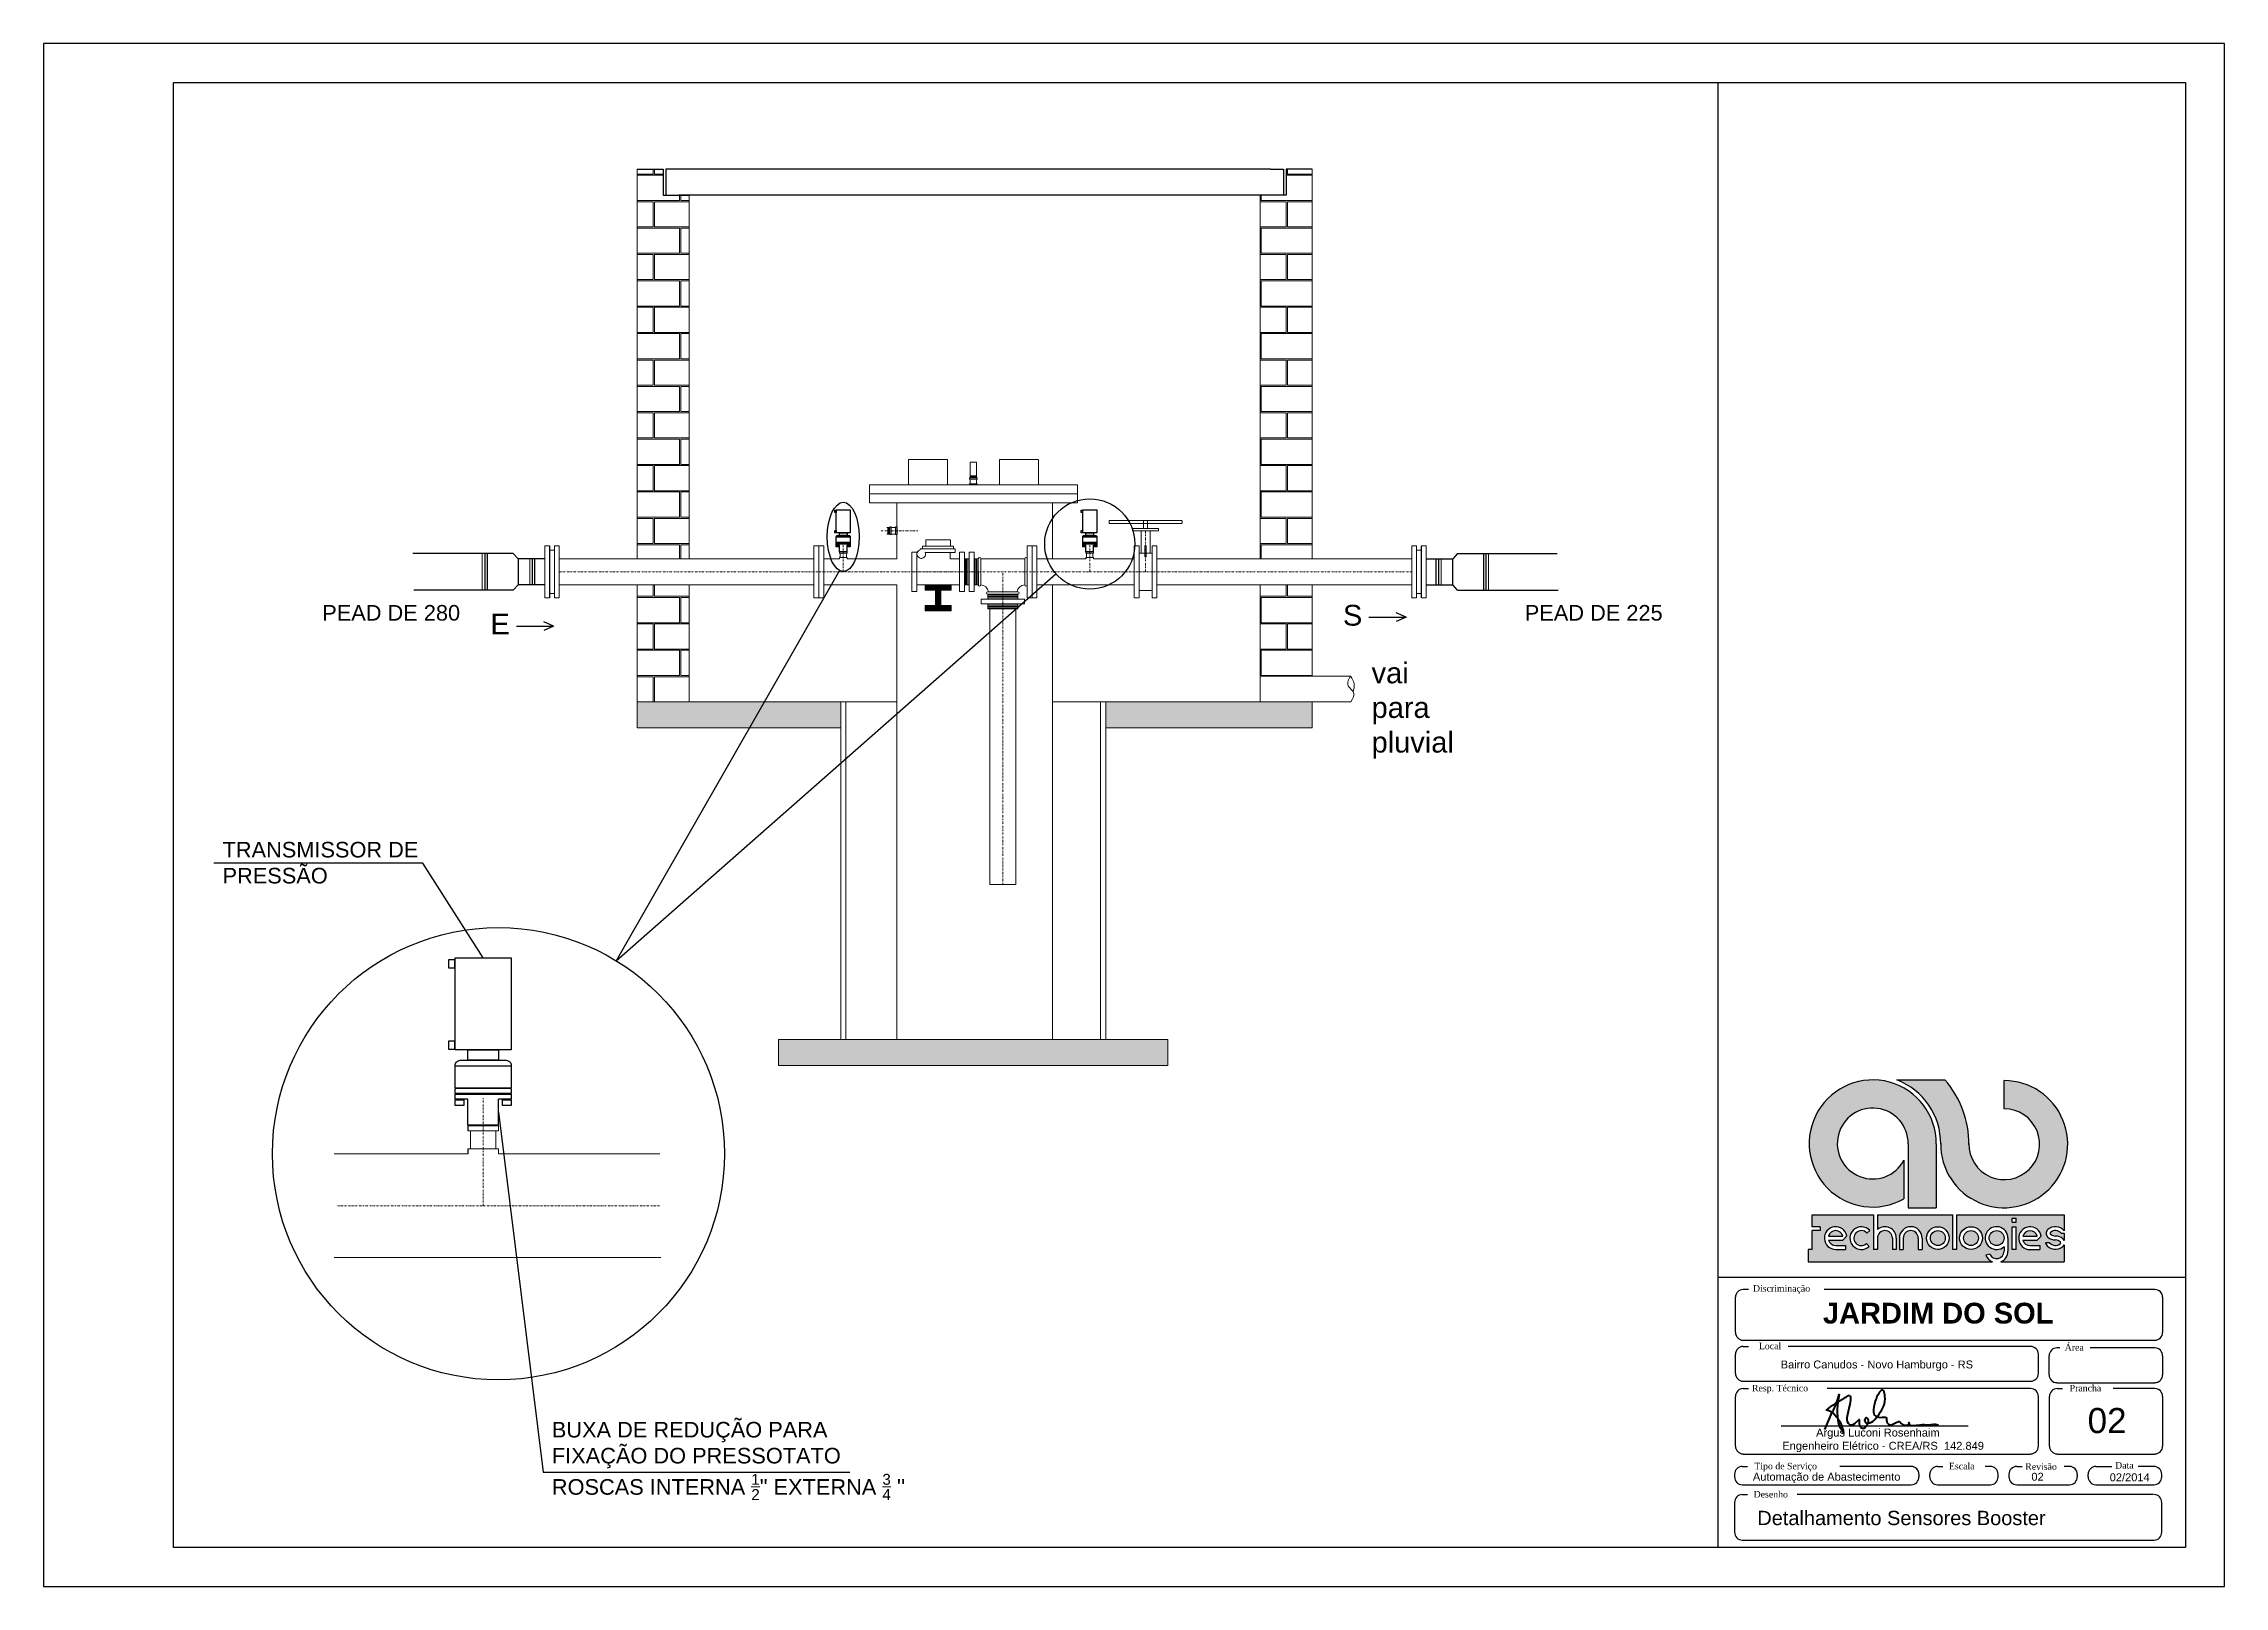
# Model space of a CAD drawing. Header units: millimetres. Extents: x 100 to 940, y 100 to 694.
import ezdxf

# ---------------------------------------------------------------- set-up
doc = ezdxf.new("R2010")
doc.units = ezdxf.units.MM
doc.linetypes.add('DASHDOT', pattern=[25.4, 12.7, -6.35, 0, -6.35])
doc.layers.add('BAR-EIXOS', color=8, linetype='DASHDOT', lineweight=13)
doc.layers.add('BAR-PECAS', color=4, linetype='Continuous', lineweight=13)
doc.layers.add('PRANCHA', color=7, linetype='Continuous')
doc.layers.add('SELO', color=7, linetype='Continuous')
doc.styles.get("Standard").update_dxf_attribs({"font": 'Arial Regular.ttf'})

msp = doc.modelspace()

# ---------------------------------------------------------------- texts
at = {"lineweight": 9, "attachment_point": 1}
for s, insert, char_height, width in [('PEAD DE 280', (207.32, 477.81), 6, 76.0951), ('E', (272.11, 474.49), 8, 33.02), ('S', (600.48, 477.87), 8, 33.02), ('PEAD DE 225', (670.52, 477.81), 6, 76.0951), ('vai para pluvial', (611.52, 455.68), 8, 33.02), ('TRANSMISSOR DE PRESSÃO', (168.92, 386.62), 6, 76.0951), ('\\A1;BUXA DE REDUÇÃO PARA \\PFIXAÇÃO DO PRESSOTATO\\PROSCAS INTERNA {\\H0.7x;\\S1/2;}" EXTERNA {\\H0.7x;\\S3/4;} \'\'', (295.76, 163.32), 6, 223.0782)]:
    msp.add_mtext(s, dxfattribs=dict(at, insert=insert, char_height=char_height, width=width))
at = {"layer": 'PRANCHA', "insert": (760.1, 129.08), "char_height": 5.5, "width": 331.5847, "attachment_point": 1}
msp.add_mtext('Detalhamento Sensores Booster', dxfattribs=at)
at = {"layer": 'SELO', "attachment_point": 1}
for s, insert, char_height, width in [('\\FTIMES.TTF;Discriminação', (758.42, 215.97), 2.5, 101.64), ('\\FTIMES.TTF;Local', (760.69, 193.8), 2.5, 81.312), ('\\FTIMES.TTF;Área', (878.5, 193.24), 2.5, 81.312), ('\\FTIMES.TTF;Resp. Técnico', (758.04, 177.58), 2.5, 101.64), ('\\FTIMES.TTF;Prancha', (880.4, 177.58), 2.5, 101.64), ('02', (887.31, 168.67), 9.667, 225.5527), ('Automação de Abastecimento', (758.38, 143.74), 3.0492, 71.148), ('\\FTIMES.TTF;Tipo de Serviço', (758.94, 147.56), 2.5, 101.64), ('\\FTIMES.TTF;Escala', (833.89, 147.56), 2.5, 40.656), ('{\\Ftimes.ttf|c0;Revisão}', (863.3, 147.37), 2.5, 101.64), ('02', (865.66, 143.74), 3.049, 71.148), ('02/2014', (895.83, 143.51), 3.049, 71.148), ('\\FTIMES.TTF;Data', (897.92, 147.87), 2.5, 40.656), ('{\\Ftimes.ttf|c0;Desenho}', (758.66, 136.72), 2.5, 101.64)]:
    msp.add_mtext(s, dxfattribs=dict(at, insert=insert, char_height=char_height, width=width))
for s, insert, char_height in [('{\\fArial|b1|i0|c0|p34;JARDIM DO SOL}', (785.37, 209.19), 8), ('Bairro Canudos - Novo Hamburgo - RS', (769.1, 186.95), 3.0492), ('           Argus Luconi Rosenhaim\\PEngenheiro Elétrico - CREA/RS  142.849', (769.72, 160.73), 3.0492)]:
    msp.add_mtext(s, dxfattribs=dict(at, insert=insert, char_height=char_height))

# ---------------------------------------------------------------- hatches: boundary and pattern name
at = {"lineweight": 9}
h = msp.add_hatch(dxfattribs=at)
h.set_pattern_fill('AR-B816C', color=20, scale=0.05, style=0)
h.set_pattern_definition([(0, (12242.754, 9208.126), (10.16, 10.16), [19.84375, -0.47625]), (0, (12232.594, 9208.602), (10.16, 10.16), [19.84375, -0.47625]), (90, (12242.754, 9208.126), (-10.16, 10.16), [-10.63625, 9.68375]), (90, (12242.278, 9208.126), (-10.16, 10.16), [-10.63625, 9.68375])])
h.paths.add_polyline_path([(348.63, 635.59), (338.63, 635.59), (338.63, 645.59), (328.63, 645.59), (328.63, 495.59), (348.63, 495.59)])
h.paths.add_polyline_path([(348.63, 485.59), (328.63, 485.59), (328.63, 440.59), (343.63, 440.59), (348.63, 440.59)])
h.paths.add_polyline_path([(588.63, 645.59), (578.63, 645.59), (578.63, 635.59), (568.63, 635.59), (568.63, 495.58), (588.63, 495.58)])
h.paths.add_polyline_path([(588.63, 485.58), (585.83, 485.58), (568.63, 485.58), (568.63, 450.4), (588.63, 450.4)])
h = msp.add_hatch(dxfattribs=at)
h.set_pattern_fill('AR-CONC', color=256, scale=0.05, style=0)
h.set_pattern_definition([(50, (12222.681, 9236.6284), (9.1092334, -0.7969543), [0.9525, -10.4775]), (355, (12222.681, 9236.628), (-1.7621413, 9.552832), [0.762, -8.382]), (100.451, (12223.44, 9236.562), (7.347125, 8.7558344), [0.8095, -8.9045]), (46.1842, (12222.681, 9239.168), (13.553952, -2.102116), [1.42875, -15.71625]), (96.6356, (12223.81, 9238.993), (11.870212, 12.371278), [1.21425, -13.35675]), (351.184, (12222.681, 9239.168), (11.87023, 12.371256), [1.143, -12.573]), (21, (12223.951, 9238.5334), (7.580744, -5.113276), [0.9525, -10.4775]), (326, (12223.951, 9238.533), (3.0901014, 9.2093983), [0.762, -8.382]), (71.4514, (12224.5825, 9238.107), (10.6708245, 4.096143), [0.8095, -8.9045]), (37.5, (12222.6807, 9236.6284), (0.15443016, 4.22775194), [0, -8.2804, 0, -8.509, 0, -8.41375]), (7.5, (12222.6807, 9236.6284), (3.3409831, 5.0090287), [0, -4.8514, 0, -8.0899, 0, -3.20675]), (327.5, (12219.8486, 9236.6284), (6.77952976, -0.2864372), [0, -3.175, 0, -9.906, 0, -13.1445]), (317.5, (12218.5786, 9236.6284), (7.406459, 1.2713246), [0, -4.1275, 0, -6.5786, 0, -9.3345])])
h.paths.add_polyline_path([(407.04, 440.59), (343.63, 440.59), (328.63, 440.59), (328.63, 430.59), (407.04, 430.59)])
h.paths.add_polyline_path([(588.63, 440.59), (509.1, 440.59), (509.1, 430.59), (588.63, 430.59)])
h.paths.add_polyline_path([(533.07, 310.59), (383.07, 310.59), (383.07, 300.59), (533.07, 300.59)])
at = {"layer": 'BAR-PECAS', "lineweight": 9, "ltscale": 0.05}
msp.add_hatch(color=256, dxfattribs=at).paths.add_polyline_path([(445.54, 483.59), (449.54, 483.59), (449.54, 485.59), (439.54, 485.59), (439.54, 483.59), (443.54, 483.59), (443.54, 477.59), (439.54, 477.59), (439.54, 475.59), (449.54, 475.59), (449.54, 477.59), (445.54, 477.59)])
at = {"layer": 'SELO'}
h = msp.add_hatch(color=256, dxfattribs=at)
h.dxf.hatch_style = 1
h.paths.add_polyline_path([(832.33, 294.98), (813.8, 294.98, -0.314958), (830.72, 270.21, 2.411144), (855.21, 294.7), (855.21, 283.86, -2.45129), (841.58, 270.52, 0.182443)])
h.paths.add_polyline_path([(835.35, 243.04), (806.37, 243.04), (806.37, 237.41, -0.642986), (813.63, 234.09), (813.63, 229.71), (812.12, 229.71), (812.12, 234.09, 1), (806.37, 234.09), (806.37, 229.71), (804.86, 229.71), (804.86, 243.04), (781.24, 243.04), (781.24, 238.48), (784.26, 238.48), (784.26, 236.97), (781.23, 236.97), (781.23, 229.71), (779.69, 229.71), (779.69, 224.92), (850.67, 224.92, -0.214084), (848.15, 227.48), (849.6, 227.91, 0.821242), (855.14, 229.01), (855.14, 230.78, -4.60202), (856.65, 234.09), (856.65, 229.01, -0.309238), (853.85, 224.92), (878.25, 224.92), (878.25, 231.45, -0.100697), (877.78, 230.83, -0.45988), (871.2, 231.81), (871.2, 232.32), (872.69, 232.32, 0.427074), (876.81, 232, 0.410877), (876.82, 232.63, 0.186203), (874.92, 233.36, -0.181325), (872.05, 234.44, -0.458616), (872.04, 237.41, -0.41774), (878.25, 236.93), (878.25, 243.04), (836.89, 243.04), (836.89, 229.71), (835.35, 229.71)])
h.paths.add_polyline_path([(834.02, 234.09, -1), (825.25, 234.09, -1)], flags=16)
h.paths.add_polyline_path([(832.51, 234.09, -1), (826.76, 234.09, -1)], flags=0)
h.paths.add_polyline_path([(846.79, 234.09, -1), (838.03, 234.09, -1)], flags=16)
h.paths.add_polyline_path([(845.28, 234.09, -1), (839.54, 234.09, -1)], flags=0)
h.paths.add_polyline_path([(823.59, 234.09), (823.59, 229.71), (822.08, 229.71), (822.08, 234.09, 1), (816.33, 234.09), (816.33, 229.71), (814.82, 229.71), (814.82, 234.09, -1)], flags=16)
h.paths.add_polyline_path([(858.22, 241.69), (859.76, 241.69), (859.76, 240.17), (858.22, 240.17)], flags=16)
h.paths.add_polyline_path([(858.22, 238.48), (859.76, 238.48), (859.76, 229.67), (858.22, 229.67)], flags=16)
h.paths.add_polyline_path([(869.47, 234.88), (867.94, 233.3), (862.39, 233.3, 0.338023), (865.17, 231.18), (868.91, 231.18), (868.91, 229.67), (865.17, 229.67, -2.123663)], flags=16)
h.paths.add_polyline_path([(862.38, 234.78, -0.767778), (867.94, 234.81)], flags=0)
h.paths.add_polyline_path([(803.38, 237.05), (802.27, 236.02, 2.414214), (802.1, 231.96), (803.12, 230.85, -2.414214)], flags=16)
h.paths.add_polyline_path([(794.59, 234.92), (793.05, 233.34), (787.51, 233.34, 0.338023), (790.28, 231.22), (794.03, 231.22), (794.03, 229.71), (790.28, 229.71, -2.123663)], flags=16)
h.paths.add_polyline_path([(793.05, 234.85), (787.5, 234.82, -0.767778)], flags=0)
h.paths.add_polyline_path([(826.76, 234.09, 1), (832.51, 234.09, 1)], flags=0)
h.paths.add_polyline_path([(845.28, 234.09, 1), (839.54, 234.09, 1)], flags=0)
h.paths.add_polyline_path([(849.39, 234.09, 1), (855.14, 234.09, 1)], flags=17)
h.paths.add_polyline_path([(867.94, 234.81, 0.767778), (862.38, 234.78)], flags=0)
h.paths.add_polyline_path([(874.9, 234.87, -0.181325), (877.77, 233.8, -0.101013), (878.25, 233.18), (878.25, 235.92), (877.13, 235.92, 0.427074), (873.01, 236.24, 0.410877), (873, 235.61, 0.186203)], flags=17)
h.paths.add_polyline_path([(793.05, 234.85, 0.767778), (787.5, 234.82)], flags=0)
h = msp.add_hatch(color=256, dxfattribs=at)
h.dxf.hatch_style = 1
h.paths.add_polyline_path([(816.57, 249.21), (816.57, 264.06, -8.182778), (818.19, 270.43), (818.19, 245.77), (829, 245.77), (829, 270.37, 3.718524)])
h = msp.add_hatch(color=256, dxfattribs=at)
h.dxf.hatch_style = 1
h.paths.add_polyline_path([(787.5, 234.82), (793.05, 234.85, 0.767778)])
h.paths.add_polyline_path([(826.76, 234.09, 1), (832.51, 234.09, 1)])
h.paths.add_polyline_path([(839.54, 234.09, 1), (845.28, 234.09, 1)])
h.paths.add_polyline_path([(862.38, 234.78), (867.94, 234.81, 0.767778)])

# ---------------------------------------------------------------- linework, layer by layer
for p, q in [((745, 198.72), (745, 679)), ((280.9, 497.64), (242.17, 497.64)), ((269.9, 497.64), (269.9, 483.54)), ((270.83, 497.64), (270.83, 483.54)), ((280.9, 497.64), (282.73, 495.59)), ((294.87, 500.6), (294.87, 480.59)), ((630.69, 480.58), (630.69, 500.59)), ((644.67, 497.64), (642.83, 495.58)), ((644.67, 497.64), (682.97, 497.64)), ((654.73, 483.53), (654.73, 497.64)), ((655.67, 483.53), (655.67, 497.64)), ((293.01, 495.59), (282.73, 495.59)), ((282.73, 495.59), (282.73, 485.59)), ((288.21, 495.59), (288.21, 485.59)), ((289.14, 495.59), (289.14, 485.59)), ((406.59, 491.09), (320.58, 340.85)), ((320.58, 340.85), (489.93, 489.86)), ((632.56, 495.58), (642.83, 495.58)), ((636.43, 485.58), (636.43, 495.58)), ((637.36, 485.58), (637.36, 495.58)), ((642.83, 485.58), (642.83, 495.58)), ((280.9, 483.54), (242.59, 483.54)), ((280.9, 483.54), (282.73, 485.59)), ((293.01, 485.59), (282.73, 485.59)), ((632.56, 485.58), (642.83, 485.58)), ((644.67, 483.53), (642.83, 485.58)), ((644.67, 483.53), (683.4, 483.53)), ((296.45, 469.72), (292.63, 471.38)), ((610.5, 473.1), (624.83, 473.1)), ((624.83, 473.1), (621, 474.76)), ((624.83, 473.1), (621, 471.44)), ((282.12, 469.72), (296.45, 469.72)), ((296.45, 469.72), (292.63, 468.05)), ((246.01, 378.49), (165.54, 378.49)), ((269.31, 341.94), (246.01, 378.49)), ((275.19, 282.54), (292.39, 144.01)), ((292.39, 144.01), (410.52, 144.01))]:
    msp.add_line(p, q)
at = {"color": 1}
for p, q in [((405.32, 504.04), (410.72, 504.04)), ((500.27, 504.03), (505.67, 504.03)), ((258.51, 300.34), (280.11, 300.34))]:
    msp.add_line(p, q, dxfattribs=at)
at = {"color": 2}
for p, q in [((406.55, 498.34), (406.55, 500.84)), ((409.49, 498.34), (406.55, 498.34)), ((409.49, 498.34), (409.49, 500.84)), ((501.5, 498.33), (501.5, 500.83)), ((504.44, 498.33), (501.5, 498.33)), ((504.44, 498.33), (504.44, 500.83)), ((263.42, 277.54), (263.42, 287.54)), ((275.19, 277.54), (275.19, 287.54)), ((275.19, 277.54), (263.42, 277.54))]:
    msp.add_line(p, q, dxfattribs=at)
for points in [[(100, 100), (940, 100), (940, 693.94), (100, 693.94)], [(150, 679), (925, 679), (925, 115), (150, 115)]]:
    msp.add_lwpolyline(points, close=True)
for points in [[(328.63, 645.59), (338.63, 645.59), (338.63, 635.59), (348.63, 635.59)], [(344.63, 645.59), (339.63, 645.59), (339.63, 635.59), (344.63, 635.59)], [(572.63, 645.59), (572.63, 645.59), (344.63, 645.59)], [(588.63, 645.59), (578.63, 645.59), (578.63, 635.59), (568.63, 635.59)], [(572.63, 645.59), (577.63, 645.59), (577.63, 635.59), (572.63, 635.59)], [(572.63, 635.59), (344.63, 635.59)], [(428.63, 507.85), (428.63, 504.9)]]:
    msp.add_lwpolyline(points)
at = {"color": 252, "true_color": 0x8c8c8c}
for points in [[(404.72, 514.29), (405.27, 514.29), (405.27, 513.46), (404.72, 513.46)], [(499.67, 514.28), (500.22, 514.28), (500.22, 513.45), (499.67, 513.45)], [(404.72, 506.47), (405.27, 506.47), (405.27, 505.64), (404.72, 505.64)], [(499.67, 506.46), (500.22, 506.46), (500.22, 505.63), (499.67, 505.63)], [(406.16, 500.79), (406.16, 500.24), (405.32, 500.24), (405.32, 500.79)], [(410.72, 500.79), (410.72, 500.24), (409.89, 500.24), (409.89, 500.79)], [(501.1, 500.78), (501.1, 500.23), (500.27, 500.23), (500.27, 500.78)], [(505.67, 500.78), (505.67, 500.23), (504.83, 500.23), (504.83, 500.78)], [(256.1, 341.34), (258.31, 341.34), (258.31, 338.01), (256.1, 338.01)], [(256.1, 310.08), (258.31, 310.08), (258.31, 306.74), (256.1, 306.74)], [(261.84, 287.34), (261.84, 285.14), (258.51, 285.14), (258.51, 287.34)], [(280.11, 287.34), (280.11, 285.14), (276.77, 285.14), (276.77, 287.34)]]:
    msp.add_lwpolyline(points, close=True, dxfattribs=at)
at = {"color": 1}
for points in [[(405.32, 505.59), (405.32, 514.44), (410.72, 514.44), (410.72, 505.59)], [(500.27, 505.58), (500.27, 514.43), (505.67, 514.43), (505.67, 505.58)], [(406.55, 505.59), (409.5, 505.59), (409.5, 504.59), (406.55, 504.59)], [(501.49, 505.58), (504.44, 505.58), (504.44, 504.58), (501.49, 504.58)], [(258.51, 306.54), (258.51, 341.94), (280.11, 341.94), (280.11, 306.54)], [(263.41, 306.54), (275.21, 306.54), (275.21, 302.54), (263.41, 302.54)]]:
    msp.add_lwpolyline(points, close=True, dxfattribs=at)
for points in [[(405.82, 504.59), (410.22, 504.59, -0.414214), (410.72, 504.09), (410.72, 501.99, -0.414214), (410.62, 501.89), (405.42, 501.89, -0.414214), (405.32, 501.99), (405.32, 504.09, -0.414214)], [(500.77, 504.58), (505.17, 504.58, -0.414214), (505.67, 504.08), (505.67, 501.98, -0.414214), (505.57, 501.88), (500.37, 501.88, -0.414214), (500.27, 501.98), (500.27, 504.08, -0.414214)], [(405.42, 501.89), (410.62, 501.89, -0.414214), (410.72, 501.79), (410.72, 501.39), (405.32, 501.39), (405.32, 501.79, -0.414214)], [(500.37, 501.88), (505.57, 501.88, -0.414214), (505.67, 501.78), (505.67, 501.38), (500.27, 501.38), (500.27, 501.78, -0.414214)], [(260.51, 302.54), (278.11, 302.54, -0.414214), (280.11, 300.54), (280.11, 292.14, -0.414214), (279.71, 291.74), (258.91, 291.74, -0.414214), (258.51, 292.14), (258.51, 300.54, -0.414214)], [(258.91, 291.74), (279.71, 291.74, -0.414214), (280.11, 291.34), (280.11, 289.74), (258.51, 289.74), (258.51, 291.34, -0.414214)]]:
    msp.add_lwpolyline(points, format="xyb", close=True, dxfattribs=at)
at = {"color": 2}
for points in [[(406.55, 500.84), (405.32, 500.84), (405.32, 501.34), (410.72, 501.34), (410.72, 500.84), (409.49, 500.84)], [(501.5, 500.83), (500.27, 500.83), (500.27, 501.33), (505.67, 501.33), (505.67, 500.83), (504.44, 500.83)], [(263.42, 287.54), (258.51, 287.54), (258.51, 289.54), (280.11, 289.54), (280.11, 287.54), (275.19, 287.54)]]:
    msp.add_lwpolyline(points, dxfattribs=at)
at = {"color": 4}
for points in [[(501.5, 498.28), (501.5, 497.79)], [(501.5, 496.07), (501.5, 495.58)], [(263.42, 277.34), (263.42, 275.38)], [(263.42, 268.51), (263.42, 266.55)]]:
    msp.add_lwpolyline(points, dxfattribs=at)
for centre, radius in [((502.97, 501.33), 17.37), ((275.19, 266.55), 87.06)]:
    msp.add_circle(centre, radius)
msp.add_ellipse((408.02, 504.04), major_axis=(0, -13.32), ratio=0.461802)
at = {"layer": 'BAR-EIXOS', "lineweight": 13, "ltscale": 0.05}
for p, q in [((422.65, 506.37), (436.76, 506.37)), ((524.46, 490.58), (524.46, 506.19)), ((524.46, 490.58), (524.46, 506.19)), ((408.02, 490.59), (408.02, 500.93)), ((502.97, 490.58), (502.97, 500.92)), ((626.96, 490.59), (298.6, 490.59)), ((434.43, 490.59), (461.02, 490.59)), ((469.45, 370.26), (469.45, 490.58)), ((269.31, 246.55), (269.31, 287.89)), ((337.24, 246.55), (212.79, 246.55))]:
    msp.add_line(p, q, dxfattribs=at)
at = {"layer": 'BAR-PECAS', "ltscale": 0.05}
for p, q in [((328.63, 645.59), (328.63, 495.59)), ((588.63, 645.59), (588.63, 495.58)), ((348.63, 635.59), (348.63, 495.59)), ((568.63, 635.59), (568.63, 495.58)), ((433.09, 533.84), (433.09, 524.03)), ((448.15, 533.84), (433.15, 533.84)), ((448.15, 533.84), (448.15, 524.03)), ((456.92, 532.77), (459.37, 532.77)), ((456.92, 532.77), (459.37, 532.77)), ((456.92, 528.84), (456.92, 532.77)), ((456.92, 528.84), (456.92, 532.77)), ((459.37, 527.86), (459.37, 532.77)), ((459.37, 527.86), (459.37, 532.77)), ((468.15, 533.84), (483.15, 533.84)), ((468.15, 533.84), (468.15, 524.03)), ((483.2, 533.84), (483.2, 524.03)), ((418.08, 524.03), (498.21, 524.03)), ((418.08, 524.03), (498.06, 524.03)), ((418.08, 520.59), (418.08, 524.03)), ((418.08, 520.59), (418.08, 524.03)), ((459.62, 526.72), (456.68, 526.72)), ((459.62, 526.72), (456.68, 526.72)), ((456.68, 526.72), (456.68, 526.23)), ((456.68, 526.72), (456.68, 526.23)), ((456.92, 526.23), (456.68, 526.23)), ((456.92, 526.23), (456.68, 526.23)), ((459.62, 524.52), (456.68, 524.52)), ((459.62, 524.52), (456.68, 524.52)), ((456.68, 524.52), (456.68, 524.03)), ((456.68, 524.52), (456.68, 524.03)), ((456.92, 524.03), (456.68, 524.03)), ((456.92, 524.03), (456.68, 524.03)), ((456.92, 527.86), (456.92, 528.84)), ((456.92, 527.86), (456.92, 528.84)), ((456.92, 527.86), (456.92, 526.72)), ((456.92, 527.86), (456.92, 526.72)), ((456.92, 527.53), (459.37, 527.53)), ((456.92, 527.53), (459.37, 527.53)), ((459.37, 527.46), (456.92, 527.46)), ((459.37, 527.46), (456.92, 527.46)), ((459.37, 527.31), (456.92, 527.31)), ((459.37, 527.31), (456.92, 527.31)), ((459.37, 527.17), (456.92, 527.17)), ((459.37, 527.17), (456.92, 527.17)), ((459.37, 527.02), (456.92, 527.02)), ((459.37, 527.02), (456.92, 527.02)), ((459.37, 526.87), (456.92, 526.87)), ((459.37, 526.87), (456.92, 526.87)), ((456.92, 526.23), (459.37, 526.23)), ((456.92, 526.23), (459.37, 526.23)), ((456.92, 524.52), (456.92, 526.23)), ((456.92, 524.52), (456.92, 526.23)), ((456.92, 524.03), (459.37, 524.03)), ((456.92, 524.03), (459.37, 524.03)), ((459.37, 526.72), (459.37, 527.86)), ((459.37, 526.72), (459.37, 527.86)), ((459.37, 524.52), (459.37, 526.23)), ((459.37, 526.23), (459.62, 526.23)), ((459.37, 526.23), (459.62, 526.23)), ((459.37, 524.52), (459.37, 526.23)), ((459.37, 524.03), (459.62, 524.03)), ((459.37, 524.03), (459.62, 524.03)), ((459.62, 526.72), (459.62, 526.23)), ((459.62, 526.72), (459.62, 526.23)), ((459.62, 524.52), (459.62, 524.03)), ((459.62, 524.52), (459.62, 524.03)), ((498.21, 520.59), (498.21, 524.03)), ((418.08, 520.59), (498.21, 520.59)), ((498.06, 520.59), (418.08, 520.59)), ((418.08, 520.59), (498.06, 520.59)), ((418.08, 520.59), (498.06, 520.59)), ((498.06, 520.59), (418.08, 520.59)), ((418.08, 520.59), (498.06, 520.59)), ((418.08, 517.16), (418.08, 520.59)), ((418.08, 517.16), (418.08, 520.59)), ((418.08, 517.16), (428.63, 517.16)), ((418.08, 517.16), (428.63, 517.16)), ((428.63, 517.16), (488.63, 517.16)), ((428.63, 495.59), (428.63, 517.16)), ((428.63, 495.59), (428.63, 517.16)), ((487.51, 517.16), (498.21, 517.16)), ((487.51, 517.16), (498.06, 517.16)), ((488.63, 517.16), (488.63, 495.58)), ((498.21, 517.16), (498.21, 520.59)), ((425.93, 507.6), (424.79, 507.6)), ((425.93, 507.6), (424.79, 507.6)), ((424.79, 505.15), (425.93, 505.15)), ((424.79, 505.15), (425.93, 505.15)), ((425.12, 505.15), (425.12, 507.6)), ((425.12, 505.15), (425.12, 507.6)), ((425.2, 507.6), (425.2, 505.15)), ((425.2, 507.6), (425.2, 505.15)), ((425.34, 507.6), (425.34, 505.15)), ((425.34, 507.6), (425.34, 505.15)), ((425.49, 507.6), (425.49, 505.15)), ((425.49, 507.6), (425.49, 505.15)), ((425.64, 507.6), (425.64, 505.15)), ((425.64, 507.6), (425.64, 505.15)), ((425.78, 507.6), (425.78, 505.15)), ((425.78, 507.6), (425.78, 505.15)), ((425.78, 507.6), (425.78, 505.15)), ((425.78, 507.6), (425.78, 505.15)), ((425.93, 507.85), (425.93, 504.9)), ((425.93, 507.85), (425.93, 504.9)), ((425.93, 507.85), (425.93, 504.9)), ((425.93, 507.85), (425.93, 504.9)), ((425.93, 507.85), (425.93, 504.9)), ((425.93, 507.85), (425.93, 504.9)), ((425.93, 507.85), (426.42, 507.85)), ((425.93, 507.85), (426.42, 507.85)), ((425.93, 507.85), (426.42, 507.85)), ((425.93, 507.85), (426.42, 507.85)), ((425.93, 507.85), (426.42, 507.85)), ((425.93, 507.85), (426.42, 507.85)), ((425.93, 504.9), (426.42, 504.9)), ((425.93, 504.9), (426.42, 504.9)), ((425.93, 504.9), (426.42, 504.9)), ((425.93, 504.9), (426.42, 504.9)), ((425.93, 504.9), (426.42, 504.9)), ((425.93, 504.9), (426.42, 504.9)), ((426.42, 507.6), (426.42, 507.85)), ((426.42, 507.6), (426.42, 507.85)), ((426.42, 507.6), (426.42, 507.85)), ((426.42, 507.6), (426.42, 507.85)), ((426.42, 507.6), (426.42, 507.85)), ((426.42, 507.6), (426.42, 507.85)), ((426.42, 505.15), (426.42, 507.6)), ((426.42, 505.15), (426.42, 507.6)), ((426.42, 505.15), (426.42, 507.6)), ((426.42, 505.15), (426.42, 507.6)), ((426.42, 505.15), (426.42, 507.6)), ((426.42, 505.15), (426.42, 507.6)), ((428.14, 507.6), (426.42, 507.6)), ((428.14, 507.6), (426.42, 507.6)), ((428.14, 507.6), (426.42, 507.6)), ((428.14, 507.6), (426.42, 507.6)), ((428.14, 507.6), (426.42, 507.6)), ((428.14, 507.6), (426.42, 507.6)), ((428.14, 505.15), (426.42, 505.15)), ((428.14, 505.15), (426.42, 505.15)), ((428.14, 505.15), (426.42, 505.15)), ((426.42, 505.15), (426.42, 504.9)), ((426.42, 505.15), (426.42, 504.9)), ((426.42, 505.15), (426.42, 504.9)), ((426.42, 505.15), (426.42, 504.9)), ((426.42, 505.15), (426.42, 504.9)), ((426.42, 505.15), (426.42, 504.9)), ((428.14, 505.15), (426.42, 505.15)), ((428.14, 505.15), (426.42, 505.15)), ((428.14, 505.15), (426.42, 505.15)), ((428.14, 507.85), (428.14, 504.9)), ((428.14, 507.85), (428.14, 504.9)), ((428.14, 507.85), (428.63, 507.85)), ((428.14, 507.85), (428.63, 507.85)), ((428.14, 504.9), (428.63, 504.9)), ((428.14, 504.9), (428.63, 504.9)), ((529.46, 507.26), (519.45, 507.26)), ((529.46, 507.26), (519.45, 507.26)), ((519.45, 507.26), (519.45, 506.39)), ((519.45, 507.26), (519.45, 506.39)), ((519.45, 506.39), (529.46, 506.39)), ((519.45, 506.39), (529.46, 506.39)), ((526.21, 506.39), (522.71, 506.39)), ((526.21, 506.39), (522.71, 506.39)), ((522.71, 506.39), (522.71, 497.74)), ((522.71, 506.39), (522.71, 497.74)), ((525.23, 510.4), (523.68, 510.4)), ((525.23, 510.4), (523.68, 510.4)), ((523.68, 510.4), (523.68, 507.26)), ((523.68, 510.4), (523.68, 507.26)), ((523.68, 507.26), (525.23, 507.26)), ((523.68, 507.26), (525.23, 507.26)), ((525.23, 507.26), (525.23, 510.4)), ((525.23, 507.26), (525.23, 510.4)), ((526.21, 497.74), (526.21, 506.39)), ((526.21, 497.74), (526.21, 506.39)), ((529.46, 506.39), (529.46, 507.26)), ((529.46, 506.39), (529.46, 507.26)), ((268.97, 497.64), (268.97, 483.54)), ((294.87, 500.6), (293.01, 500.6)), ((293.01, 500.6), (293.01, 480.59)), ((296.75, 498.9), (294.89, 498.9)), ((298.6, 500.6), (296.74, 500.6)), ((296.74, 500.6), (296.74, 480.59)), ((296.74, 480.59), (296.74, 500.6)), ((298.6, 480.59), (298.6, 500.6)), ((398.6, 500.59), (396.74, 500.59)), ((398.6, 500.59), (396.74, 500.59)), ((396.74, 500.59), (396.74, 480.58)), ((398.6, 480.58), (398.6, 500.59)), ((398.6, 500.59), (400.47, 500.59)), ((398.6, 500.59), (400.47, 500.59)), ((398.6, 500.58), (398.6, 480.57)), ((398.6, 496.37), (398.6, 484.78)), ((400.47, 480.57), (400.47, 500.58)), ((400.47, 484.78), (400.47, 496.37)), ((409.49, 498.29), (406.55, 498.29)), ((409.49, 498.29), (406.55, 498.29)), ((409.49, 498.29), (406.55, 498.29)), ((409.49, 498.29), (406.55, 498.29)), ((409.49, 498.29), (406.55, 498.29)), ((409.49, 498.29), (406.55, 498.29)), ((406.55, 498.29), (406.55, 497.8)), ((406.55, 498.29), (406.55, 497.8)), ((406.55, 498.29), (406.55, 497.8)), ((406.55, 498.29), (406.55, 497.8)), ((406.55, 498.29), (406.55, 497.8)), ((406.55, 498.29), (406.55, 497.8)), ((406.8, 497.8), (406.55, 497.8)), ((406.8, 497.8), (406.55, 497.8)), ((406.8, 497.8), (406.55, 497.8)), ((406.8, 497.8), (406.55, 497.8)), ((406.8, 497.8), (406.55, 497.8)), ((406.8, 497.8), (406.55, 497.8)), ((409.49, 496.08), (406.55, 496.08)), ((409.49, 496.08), (406.55, 496.08)), ((406.55, 496.08), (406.55, 495.59)), ((406.55, 496.08), (406.55, 495.59)), ((406.8, 497.8), (409.25, 497.8)), ((406.8, 497.8), (409.25, 497.8)), ((406.8, 497.8), (409.25, 497.8)), ((406.8, 497.8), (409.25, 497.8)), ((406.8, 497.8), (409.25, 497.8)), ((406.8, 497.8), (409.25, 497.8)), ((406.8, 496.08), (406.8, 497.8)), ((406.8, 496.08), (406.8, 497.8)), ((406.8, 496.08), (406.8, 497.8)), ((406.8, 496.08), (406.8, 497.8)), ((406.8, 496.08), (406.8, 497.8)), ((406.8, 496.08), (406.8, 497.8)), ((409.25, 496.08), (409.25, 497.8)), ((409.25, 496.08), (409.25, 497.8)), ((409.25, 496.08), (409.25, 497.8)), ((409.25, 497.8), (409.49, 497.8)), ((409.25, 497.8), (409.49, 497.8)), ((409.25, 497.8), (409.49, 497.8)), ((409.25, 497.8), (409.49, 497.8)), ((409.25, 497.8), (409.49, 497.8)), ((409.25, 497.8), (409.49, 497.8)), ((409.25, 496.08), (409.25, 497.8)), ((409.25, 496.08), (409.25, 497.8)), ((409.25, 496.08), (409.25, 497.8)), ((409.49, 498.29), (409.49, 497.8)), ((409.49, 498.29), (409.49, 497.8)), ((409.49, 498.29), (409.49, 497.8)), ((409.49, 498.29), (409.49, 497.8)), ((409.49, 498.29), (409.49, 497.8)), ((409.49, 498.29), (409.49, 497.8)), ((409.49, 496.08), (409.49, 495.59)), ((409.49, 496.08), (409.49, 495.59)), ((436.3, 498.14), (434.43, 498.14)), ((436.3, 498.14), (434.43, 498.14)), ((434.43, 498.14), (434.43, 487.25)), ((434.43, 498.14), (434.43, 483.04)), ((436.3, 483.04), (436.3, 498.14)), ((437.59, 499.5), (437.59, 499)), ((437.59, 499.5), (451.11, 499.5)), ((437.59, 499.5), (451.11, 499.5)), ((437.59, 499.5), (437.59, 499)), ((438.55, 500.5), (438.55, 499.5)), ((444.54, 500.5), (438.55, 500.5)), ((444.54, 500.5), (438.55, 500.5)), ((438.55, 500.5), (438.55, 499.5)), ((444.35, 498.03), (439.61, 498.03)), ((444.35, 498.03), (439.61, 498.03)), ((439.81, 502.95), (439.81, 500.5)), ((444.54, 502.95), (439.81, 502.95)), ((444.54, 502.95), (439.81, 502.95)), ((439.81, 502.95), (439.81, 500.5)), ((444.35, 498.03), (451.11, 498.03)), ((444.35, 498.03), (451.11, 498.03)), ((444.54, 502.95), (449.27, 502.95)), ((444.54, 502.95), (449.27, 502.95)), ((444.54, 500.5), (450.53, 500.5)), ((444.54, 500.5), (450.53, 500.5)), ((449.15, 498.03), (449.15, 495.59)), ((451.11, 498.03), (449.15, 498.03)), ((451.11, 498.03), (449.15, 498.03)), ((449.15, 498.03), (449.15, 495.59)), ((449.27, 502.95), (449.27, 500.5)), ((449.27, 502.95), (449.27, 500.5)), ((450.53, 500.5), (450.53, 499.5)), ((450.53, 500.5), (450.53, 499.5)), ((451.11, 499.5), (451.11, 498.03)), ((451.11, 499.5), (451.11, 498.03)), ((454.65, 498.14), (452.78, 498.14)), ((454.65, 498.14), (452.78, 498.14)), ((452.78, 498.14), (452.78, 483.04)), ((454.65, 483.04), (454.65, 498.14)), ((456.51, 498.14), (458.38, 498.14)), ((456.51, 498.14), (458.38, 498.14)), ((456.51, 483.04), (456.51, 498.14)), ((458.38, 498.14), (458.38, 483.04)), ((478.88, 500.59), (480.74, 500.59)), ((478.88, 500.59), (480.74, 500.59)), ((478.88, 484.79), (478.88, 500.59)), ((478.88, 480.58), (478.88, 500.59)), ((480.74, 500.59), (482.6, 500.59)), ((480.74, 500.59), (482.6, 500.59)), ((480.74, 500.59), (480.74, 484.79)), ((480.74, 484.79), (480.74, 500.59)), ((480.74, 484.79), (480.74, 500.59)), ((480.74, 500.59), (480.74, 480.58)), ((482.6, 500.59), (482.6, 484.79)), ((482.6, 500.59), (482.6, 480.58)), ((504.44, 498.28), (501.5, 498.28)), ((504.44, 498.28), (501.5, 498.28)), ((504.44, 498.28), (501.5, 498.28)), ((504.44, 498.28), (501.5, 498.28)), ((504.44, 498.28), (501.5, 498.28)), ((504.44, 498.28), (501.5, 498.28)), ((504.44, 498.28), (501.5, 498.28)), ((504.44, 498.28), (501.5, 498.28)), ((504.44, 498.28), (501.5, 498.28)), ((504.44, 498.28), (501.5, 498.28)), ((501.74, 496.07), (501.74, 497.79)), ((501.74, 496.07), (501.74, 497.79)), ((501.74, 497.79), (504.19, 497.79)), ((501.74, 497.79), (504.19, 497.79)), ((501.74, 497.79), (504.19, 497.79)), ((501.74, 497.79), (504.19, 497.79)), ((501.74, 496.07), (501.74, 497.79)), ((501.74, 496.07), (501.74, 497.79)), ((504.19, 496.07), (504.19, 497.79)), ((504.19, 496.07), (504.19, 497.79)), ((504.19, 497.79), (504.44, 497.79)), ((504.19, 497.79), (504.44, 497.79)), ((504.19, 497.79), (504.44, 497.79)), ((504.19, 497.79), (504.44, 497.79)), ((504.19, 496.07), (504.19, 497.79)), ((504.19, 496.07), (504.19, 497.79)), ((504.44, 498.28), (504.44, 497.79)), ((504.44, 498.28), (504.44, 497.79)), ((504.44, 498.28), (504.44, 497.79)), ((504.44, 498.28), (504.44, 497.79)), ((504.44, 496.07), (504.44, 495.58)), ((504.44, 496.07), (504.44, 495.58)), ((521.96, 500.59), (520.09, 500.59)), ((521.96, 500.59), (520.09, 500.59)), ((520.09, 500.59), (520.09, 480.58)), ((520.09, 496.38), (520.09, 484.79)), ((521.96, 480.58), (521.96, 500.59)), ((521.96, 497.74), (524.21, 497.74)), ((521.96, 497.74), (524.21, 497.74)), ((521.96, 484.79), (521.96, 496.38)), ((524.71, 500.59), (524.21, 500.59)), ((524.71, 500.59), (524.21, 500.59)), ((524.21, 500.59), (524.21, 496.4)), ((524.21, 500.59), (524.21, 496.4)), ((524.21, 496.4), (524.71, 496.4)), ((524.21, 496.4), (524.71, 496.4)), ((524.71, 496.4), (524.71, 500.59)), ((524.71, 496.4), (524.71, 500.59)), ((524.71, 497.74), (526.96, 497.74)), ((524.71, 497.74), (526.96, 497.74)), ((528.83, 500.59), (526.96, 500.59)), ((528.83, 500.59), (526.96, 500.59)), ((526.96, 500.59), (526.96, 480.58)), ((526.96, 496.38), (526.96, 484.79)), ((528.83, 480.58), (528.83, 500.59)), ((528.83, 484.79), (528.83, 496.38)), ((626.96, 500.59), (626.96, 480.58)), ((628.83, 500.59), (626.96, 500.59)), ((628.81, 498.89), (630.68, 498.89)), ((628.83, 480.58), (628.83, 500.59)), ((628.83, 500.59), (628.83, 480.58)), ((630.69, 480.58), (630.69, 500.59)), ((632.56, 500.59), (630.69, 500.59)), ((632.56, 500.59), (630.69, 500.59)), ((632.56, 480.58), (632.56, 500.59)), ((656.6, 483.53), (656.6, 497.64)), ((287.27, 495.59), (287.27, 485.59)), ((396.74, 495.59), (298.6, 495.59)), ((396.74, 493.55), (396.74, 481.96)), ((398.6, 481.96), (398.6, 493.55)), ((406.55, 495.59), (400.47, 495.59)), ((428.63, 495.59), (409.49, 495.59)), ((436.3, 487.25), (436.3, 493.93)), ((449.15, 495.59), (452.78, 495.59)), ((449.15, 495.59), (452.78, 495.59)), ((452.78, 493.93), (452.78, 487.25)), ((454.65, 495.59), (456.51, 495.59)), ((454.65, 495.59), (456.51, 495.59)), ((454.65, 487.25), (454.65, 493.93)), ((455.04, 495.59), (455.04, 485.59)), ((455.04, 491.38), (455.04, 489.8)), ((455.53, 495.59), (455.53, 485.59)), ((455.53, 491.38), (455.53, 489.8)), ((456.02, 495.59), (456.02, 485.59)), ((456.02, 491.38), (456.02, 489.8)), ((456.51, 487.25), (456.51, 493.93)), ((458.38, 495.59), (460.03, 495.59)), ((458.38, 495.59), (460.03, 495.59)), ((458.38, 493.93), (458.38, 487.25)), ((458.87, 495.59), (458.87, 485.59)), ((458.87, 491.38), (458.87, 489.8)), ((459.36, 495.59), (459.36, 485.59)), ((459.36, 491.38), (459.36, 489.8)), ((459.85, 495.59), (459.85, 485.59)), ((459.85, 491.38), (459.85, 489.8)), ((460.03, 495.58), (460.04, 485.5)), ((460.03, 491.38), (460.04, 489.78)), ((477.89, 495.58), (461.01, 495.58)), ((461.01, 495.58), (461.02, 485.58)), ((461.01, 491.38), (461.02, 489.78)), ((477.89, 495.58), (477.89, 485.58)), ((477.89, 491.38), (477.89, 489.78)), ((478.88, 491.38), (478.88, 489.78)), ((478.88, 491.38), (478.88, 489.78)), ((488.63, 495.58), (482.6, 495.58)), ((488.63, 495.58), (501.5, 495.58)), ((519.99, 495.58), (504.44, 495.58)), ((528.83, 495.58), (591.66, 495.58)), ((528.83, 495.58), (626.96, 495.58)), ((608.23, 495.58), (585.83, 495.58)), ((638.29, 485.58), (638.29, 495.58)), ((293.01, 480.59), (294.87, 480.59)), ((293.01, 480.59), (294.87, 480.59)), ((296.75, 482.28), (294.89, 482.28)), ((296.74, 480.59), (298.6, 480.59)), ((296.74, 480.59), (298.6, 480.59)), ((298.6, 485.59), (393.3, 485.59)), ((306.01, 485.59), (396.74, 485.59)), ((328.63, 485.59), (328.63, 430.59)), ((348.63, 485.59), (348.63, 440.59)), ((396.74, 480.58), (398.6, 480.58)), ((396.74, 480.58), (398.6, 480.58)), ((398.6, 480.57), (400.47, 480.57)), ((398.6, 480.57), (400.47, 480.57)), ((400.47, 485.59), (428.63, 485.59)), ((402.04, 485.59), (428.63, 485.59)), ((428.63, 310.59), (428.63, 485.59)), ((434.43, 483.04), (436.3, 483.04)), ((434.43, 483.04), (436.3, 483.04)), ((436.3, 485.59), (452.78, 485.59)), ((436.3, 485.59), (452.78, 485.59)), ((439.54, 483.59), (439.54, 485.59)), ((439.54, 485.59), (449.54, 485.59)), ((443.54, 483.59), (439.54, 483.59)), ((443.54, 477.59), (443.54, 483.59)), ((445.54, 483.59), (445.54, 477.59)), ((449.54, 483.59), (445.54, 483.59)), ((449.54, 485.59), (449.54, 483.59)), ((452.78, 483.04), (454.65, 483.04)), ((452.78, 483.04), (454.65, 483.04)), ((454.65, 485.59), (456.51, 485.59)), ((454.65, 485.59), (456.51, 485.59)), ((458.38, 483.04), (456.51, 483.04)), ((458.38, 483.04), (456.51, 483.04)), ((458.38, 485.59), (460.04, 485.59)), ((458.38, 485.59), (460.04, 485.59)), ((461.11, 480.09), (477.8, 480.09)), ((461.11, 480.09), (461.11, 478.22)), ((461.11, 480.09), (461.11, 478.22)), ((461.11, 480.09), (477.8, 480.09)), ((463.66, 482.93), (475.26, 482.93)), ((463.66, 482.93), (475.26, 482.93)), ((463.66, 481.95), (475.26, 481.95)), ((463.66, 480.09), (463.66, 481.95)), ((463.66, 480.09), (463.66, 481.95)), ((463.66, 481.95), (475.26, 481.95)), ((463.66, 481.56), (475.24, 481.56)), ((463.66, 481.56), (475.24, 481.56)), ((463.66, 481.07), (475.24, 481.07)), ((463.66, 481.07), (475.24, 481.07)), ((463.66, 480.58), (475.24, 480.58)), ((463.66, 480.58), (475.24, 480.58)), ((475.24, 480.09), (475.24, 481.95)), ((475.24, 480.09), (475.24, 481.95)), ((477.8, 480.09), (477.8, 478.22)), ((477.8, 480.09), (477.8, 478.22)), ((480.74, 480.58), (478.88, 480.58)), ((480.74, 480.58), (478.88, 480.58)), ((482.6, 480.58), (480.74, 480.58)), ((482.6, 480.58), (480.74, 480.58)), ((488.63, 485.58), (482.6, 485.58)), ((488.63, 485.58), (520.09, 485.58)), ((488.63, 485.58), (488.63, 310.59)), ((520.09, 480.58), (521.96, 480.58)), ((520.09, 480.58), (521.96, 480.58)), ((526.96, 483.42), (521.96, 483.42)), ((526.96, 483.42), (521.96, 483.42)), ((526.96, 480.58), (528.83, 480.58)), ((526.96, 480.58), (528.83, 480.58)), ((528.83, 485.58), (626.96, 485.58)), ((568.63, 485.58), (568.63, 440.59)), ((608.23, 485.58), (585.83, 485.58)), ((588.63, 485.58), (588.63, 450.4)), ((626.96, 480.58), (628.83, 480.58)), ((626.96, 480.58), (628.83, 480.58)), ((628.81, 482.27), (630.68, 482.27)), ((630.69, 480.58), (632.56, 480.58)), ((439.54, 477.59), (443.54, 477.59)), ((439.54, 475.59), (439.54, 477.59)), ((449.54, 475.59), (439.54, 475.59)), ((445.54, 477.59), (449.54, 477.59)), ((449.54, 477.59), (449.54, 475.59)), ((477.8, 478.22), (461.11, 478.22)), ((477.8, 478.22), (461.11, 478.22)), ((463.66, 476.36), (463.66, 478.22)), ((463.66, 476.36), (463.66, 478.22)), ((463.66, 477.73), (475.24, 477.73)), ((463.66, 477.73), (475.24, 477.73)), ((463.66, 477.24), (475.24, 477.24)), ((463.66, 477.24), (475.24, 477.24)), ((463.66, 476.75), (475.24, 476.75)), ((463.66, 476.75), (475.24, 476.75)), ((475.24, 476.36), (475.24, 478.22)), ((475.24, 476.36), (475.24, 478.22)), ((568.63, 450.4), (603.43, 450.4)), ((569.64, 450.4), (603.43, 450.4)), ((343.63, 440.59), (328.63, 440.59)), ((428.63, 440.59), (343.63, 440.59)), ((407.04, 310.59), (407.04, 440.59)), ((409, 310.59), (409, 440.59)), ((488.63, 440.59), (588.63, 440.59)), ((488.63, 440.59), (603.58, 440.59)), ((507.14, 310.59), (507.14, 440.59)), ((509.1, 310.59), (509.1, 440.59)), ((509.1, 310.59), (509.1, 440.59)), ((569.64, 440.59), (587.85, 440.59)), ((569.64, 440.59), (587.85, 440.59)), ((588.63, 440.59), (588.63, 430.59)), ((407.04, 430.59), (328.63, 430.59)), ((509.1, 430.59), (588.63, 430.59)), ((383.07, 310.59), (533.07, 310.59)), ((383.07, 300.59), (383.07, 310.59)), ((533.07, 310.59), (533.07, 300.59)), ((533.07, 300.59), (383.07, 300.59)), ((531.67, 300.59), (384.47, 300.59)), ((275.19, 277.34), (263.42, 277.34)), ((275.19, 277.34), (263.42, 277.34)), ((275.19, 277.34), (263.42, 277.34)), ((275.19, 277.34), (263.42, 277.34)), ((275.19, 277.34), (263.42, 277.34)), ((275.19, 277.34), (263.42, 277.34)), ((275.19, 277.34), (263.42, 277.34)), ((275.19, 277.34), (263.42, 277.34)), ((275.19, 277.34), (263.42, 277.34)), ((275.19, 277.34), (263.42, 277.34)), ((275.19, 277.34), (275.19, 275.38)), ((275.19, 277.34), (275.19, 275.38)), ((275.19, 277.34), (275.19, 275.38)), ((275.19, 277.34), (275.19, 275.38)), ((264.4, 275.38), (263.42, 275.38)), ((264.4, 275.38), (263.42, 275.38)), ((264.4, 275.38), (263.42, 275.38)), ((264.4, 275.38), (263.42, 275.38)), ((264.4, 268.51), (264.4, 275.38)), ((264.4, 268.51), (264.4, 275.38)), ((264.4, 275.38), (274.21, 275.38)), ((264.4, 275.38), (274.21, 275.38)), ((264.4, 275.38), (274.21, 275.38)), ((264.4, 275.38), (274.21, 275.38)), ((264.4, 268.51), (264.4, 275.38)), ((264.4, 268.51), (264.4, 275.38)), ((274.21, 268.51), (274.21, 275.38)), ((274.21, 268.51), (274.21, 275.38)), ((274.21, 275.38), (275.19, 275.38)), ((274.21, 275.38), (275.19, 275.38)), ((274.21, 275.38), (275.19, 275.38)), ((274.21, 275.38), (275.19, 275.38)), ((274.21, 268.51), (274.21, 275.38)), ((274.21, 268.51), (274.21, 275.38)), ((211.96, 266.55), (263.42, 266.55)), ((275.19, 268.51), (263.42, 268.51)), ((275.19, 268.51), (263.42, 268.51)), ((275.19, 268.51), (275.19, 266.55)), ((275.19, 268.51), (275.19, 266.55)), ((337.41, 266.55), (275.19, 266.55)), ((211.96, 226.55), (337.8, 226.55))]:
    msp.add_line(p, q, dxfattribs=at)
at = {"layer": 'BAR-PECAS', "color": 4, "ltscale": 0.05}
for p, q in [((501.74, 497.79), (501.5, 497.79)), ((501.74, 497.79), (501.5, 497.79)), ((501.74, 497.79), (501.5, 497.79)), ((501.74, 497.79), (501.5, 497.79)), ((504.44, 496.07), (501.5, 496.07)), ((504.44, 496.07), (501.5, 496.07))]:
    msp.add_line(p, q, dxfattribs=at)
at = {"layer": 'BAR-PECAS', "color": 1, "ltscale": 0.05}
for p, q in [((463.66, 476.36), (475.24, 476.36)), ((464.45, 370.26), (464.45, 476.36)), ((474.45, 370.26), (474.45, 476.36)), ((464.45, 370.26), (474.45, 370.26))]:
    msp.add_line(p, q, dxfattribs=at)
at = {"layer": 'BAR-PECAS', "ltscale": 0.05}
msp.add_lwpolyline([(510.74, 510.4), (538.18, 510.4, -0.414214), (538.49, 510.09), (538.49, 509.47, -0.414214), (538.18, 509.16), (510.74, 509.16, -0.414214), (510.43, 509.47), (510.43, 510.09, -0.414214)], format="xyb", close=True, dxfattribs=at)
msp.add_lwpolyline([(510.74, 510.4), (538.18, 510.4, -0.414214), (538.49, 510.09), (538.49, 509.47, -0.414214), (538.18, 509.16), (510.74, 509.16, -0.414214), (510.43, 509.47), (510.43, 510.09, -0.414214)], format="xyb", close=True, dxfattribs=at)
for centre, radius, start, end in [((438.07, 497.42), 1.66, 107.07922, 21.58813), ((438.07, 497.42), 1.66, 107.07922, 21.58813), ((460.52, 495.58), 0.491, 0.03922, 180.03922), ((460.52, 495.58), 0.491, 0.03922, 180.03922), ((478.38, 495.58), 0.491, 0, 180), ((478.38, 495.58), 0.491, 0, 180), ((460.52, 485.6), 0.491, 179.96078, 359.96078), ((460.52, 485.6), 0.491, 179.96078, 359.96078), ((460.53, 485.58), 0.491, 359.3107, 0.03922), ((460.53, 485.58), 0.491, 359.3107, 0.03922), ((460.73, 482.25), 3.34, 11.79205, 85.08034), ((460.73, 482.25), 3.34, 11.79205, 85.08034), ((463.66, 482.44), 0.491, 90, 270), ((463.66, 482.44), 0.491, 90, 270), ((478.18, 482.25), 3.34, 94.84941, 168.20795), ((478.18, 482.25), 3.34, 94.84941, 168.20795), ((475.24, 482.44), 0.491, 270, 90), ((475.24, 482.44), 0.491, 270, 90), ((478.38, 485.58), 0.491, 180, 0), ((478.38, 485.58), 0.491, 180, 0)]:
    msp.add_arc(centre, radius, start, end, dxfattribs=at)
for points in [[(603.43, 450.4), (602.34, 447.19), (604.68, 443.76), (603.58, 440.59)], [(603.43, 450.4), (602.34, 447.19), (604.68, 443.76), (603.58, 440.59)], [(603.43, 450.4), (604.83, 447.34), (604.37, 444.43)]]:
    msp.add_spline(points, degree=3, dxfattribs=at)
at = {"layer": 'SELO'}
for p, q in [((813.8, 294.98), (832.33, 294.98)), ((855.21, 283.86), (855.21, 294.7)), ((818.19, 270.43), (818.19, 245.77)), ((829, 270.37), (829, 245.77)), ((816.57, 264.06), (816.57, 249.21)), ((818.19, 245.77), (829, 245.77)), ((781.23, 229.71), (781.23, 236.97)), ((784.26, 236.97), (781.23, 236.97)), ((781.24, 238.48), (781.24, 243.04)), ((781.24, 243.04), (804.86, 243.04)), ((784.26, 238.48), (781.24, 238.48)), ((784.26, 238.48), (784.26, 236.97)), ((802.27, 236.02), (803.38, 237.05)), ((804.86, 243.04), (804.86, 229.71)), ((806.37, 243.04), (806.37, 237.41)), ((806.37, 243.04), (835.35, 243.04)), ((835.35, 229.71), (835.35, 243.04)), ((836.89, 243.04), (878.25, 243.04)), ((836.89, 229.71), (836.89, 243.01)), ((858.22, 240.17), (858.22, 241.69)), ((858.22, 241.69), (859.76, 241.69)), ((858.22, 240.17), (859.76, 240.17)), ((858.22, 229.67), (858.22, 238.48)), ((858.22, 238.48), (859.76, 238.48)), ((859.76, 240.17), (859.76, 241.69)), ((859.76, 229.67), (859.76, 238.48)), ((877.13, 235.92), (878.25, 235.92)), ((878.25, 243.04), (878.25, 236.93)), ((878.25, 235.92), (878.25, 233.18)), ((781.23, 229.71), (779.69, 229.71)), ((779.69, 229.71), (779.69, 224.92)), ((787.5, 234.82), (793.05, 234.85)), ((787.51, 233.34), (793.05, 233.34)), ((790.28, 231.22), (794.03, 231.22)), ((790.28, 229.71), (794.03, 229.71)), ((793.05, 233.34), (794.59, 234.92)), ((794.03, 231.22), (794.03, 229.71)), ((802.1, 231.96), (803.12, 230.85)), ((806.37, 229.71), (804.86, 229.71)), ((806.37, 234.09), (806.37, 229.71)), ((812.12, 234.09), (812.12, 229.71)), ((813.63, 229.71), (812.12, 229.71)), ((813.63, 234.09), (813.63, 229.71)), ((814.82, 234.09), (814.82, 229.71)), ((814.82, 229.71), (816.33, 229.71)), ((816.33, 234.09), (816.33, 229.71)), ((822.08, 234.09), (822.08, 229.71)), ((822.08, 229.71), (823.59, 229.71)), ((823.59, 234.09), (823.59, 229.71)), ((830.17, 229.74), (829.63, 229.71)), ((836.89, 229.71), (835.35, 229.71)), ((849.6, 227.91), (848.15, 227.48)), ((855.14, 230.78), (855.14, 229.01)), ((856.65, 234.09), (856.65, 229.01)), ((859.76, 229.67), (858.22, 229.67)), ((862.38, 234.78), (867.94, 234.81)), ((862.39, 233.3), (867.94, 233.3)), ((865.17, 231.18), (868.91, 231.18)), ((865.17, 229.67), (868.91, 229.67)), ((867.94, 233.3), (869.47, 234.88)), ((868.91, 231.18), (868.91, 229.67)), ((872.69, 232.32), (871.2, 232.32)), ((871.2, 231.81), (871.2, 232.32)), ((878.25, 231.45), (878.25, 224.92)), ((745, 219), (925, 219)), ((779.69, 224.92), (850.67, 224.92)), ((853.85, 224.92), (878.25, 224.92)), ((751.61, 211.28), (751.61, 197.78)), ((756.69, 214.33), (754.66, 214.33)), ((913.21, 214.33), (785.84, 214.33)), ((916.26, 197.78), (916.26, 211.28)), ((754.66, 194.73), (913.21, 194.73)), ((751.61, 189.35), (751.61, 181.99)), ((754.66, 192.4), (756.69, 192.4)), ((865.35, 192.4), (771.93, 192.4)), ((868.39, 181.99), (868.39, 189.35)), ((872.46, 181.43), (872.46, 188.79)), ((876.56, 191.84), (875.51, 191.84)), ((913.21, 191.84), (888.36, 191.84)), ((916.26, 181.43), (916.26, 188.79)), ((754.66, 178.94), (865.35, 178.94)), ((875.51, 178.39), (913.21, 178.39)), ((751.61, 173.14), (751.61, 153.98)), ((754.66, 176.19), (756.69, 176.19)), ((865.35, 176.19), (787, 176.19)), ((868.39, 153.98), (868.39, 173.14)), ((872.55, 173.14), (872.55, 153.98)), ((875.6, 176.19), (877.63, 176.19)), ((913.21, 176.19), (897.13, 176.19)), ((916.26, 153.98), (916.26, 173.14)), ((769.31, 161.86), (841.3, 161.86)), ((751.26, 143.15), (751.26, 142.13)), ((754.31, 146.2), (756.34, 146.2)), ((754.66, 150.93), (865.35, 150.93)), ((819.36, 146.2), (791.92, 146.2)), ((822.41, 142.13), (822.41, 143.15)), ((826.47, 143.15), (826.47, 142.13)), ((829.52, 146.2), (831.56, 146.2)), ((849.85, 146.2), (847.82, 146.2)), ((852.9, 142.13), (852.9, 143.15)), ((856.97, 143.15), (856.97, 142.13)), ((860.01, 146.2), (862.05, 146.2)), ((875.6, 150.93), (913.21, 150.93)), ((880.34, 146.2), (878.31, 146.2)), ((883.39, 142.13), (883.39, 143.15)), ((887.46, 143.15), (887.46, 142.13)), ((890.51, 146.2), (896.7, 146.2)), ((912.87, 146.2), (906.79, 146.2)), ((915.92, 142.13), (915.92, 143.15)), ((754.31, 139.08), (819.36, 139.08)), ((754.31, 135.36), (756.34, 135.36)), ((912.72, 135.31), (775.47, 135.36)), ((829.52, 139.08), (849.85, 139.08)), ((860.01, 139.08), (880.34, 139.08)), ((890.51, 139.08), (912.87, 139.08)), ((751.26, 132.31), (751.26, 120.82)), ((915.89, 120.81), (915.94, 132.31)), ((754.31, 117.82), (912.89, 117.82))]:
    msp.add_line(p, q, dxfattribs=at)
msp.add_lwpolyline([(745, 115), (745, 219), (925, 219), (925, 115)], close=True, dxfattribs=at)
at = {"layer": 'SELO', "color": 0, "linetype": 'Continuous', "lineweight": 40, "transparency": 33554687}
msp.add_lwpolyline([(786.04, 160.41), (788.96, 167.06, 0.05993), (791.66, 173.88, 0.114734), (791.41, 162.51, 0.105575), (793.44, 159.13, 0.152792), (789.95, 165.92, 0.174248), (786.72, 167.88, -0.042414), (793.51, 172.46, 0.031525), (795.22, 173.46, -0.590951), (795.96, 172.67, -0.072), (795.5, 169.09), (794.61, 164.86, 0.292783), (795.61, 162.26, 0.292783), (798.2, 163.19), (799.34, 164.22, 0.084237), (799.45, 162.05, 0.426622), (801.12, 160.88, 0.240648), (802.86, 163.26, 0.382176), (801.97, 165, 0.493606), (801.97, 162.83, 0.220907), (804.74, 163.61, 0.080728), (808.73, 169.3, 0.11357), (809.24, 173.2, 0.101958), (808.81, 175.22, 0.356196), (808.07, 175.51, 0.192525), (807.09, 174.66, 0.098877), (805.24, 170.15, 0.195151), (805.14, 166.06, 0.246302), (808.19, 165.1, -0.124424), (809.39, 165.15, -0.323775), (809.89, 164.6, 0.115641), (810.04, 163.19, 0.432756), (812.03, 162.26, -0.031443), (814.19, 163.38, -0.343208), (815.15, 163.17, 0.248336), (816.8, 162.12), (817.77, 162.09, 0.553873), (818.48, 163.03, 0.474188), (819.57, 161.98, 0.048993), (822.88, 162.19, -0.070964), (825.79, 162.16, 0.086771), (827.42, 162.36, -0.151332), (829.86, 162.08)], format="xyb", dxfattribs=at)
at = {"layer": 'SELO'}
for centre, radius in [((829.63, 234.09), 4.38), ((829.63, 234.09), 2.87), ((842.41, 234.09), 4.38), ((842.41, 234.09), 2.87), ((852.26, 234.09), 2.87)]:
    msp.add_circle(centre, radius, dxfattribs=at)
for centre, radius, start, end in [((804.54, 270.51), 24.47, 359.67995, 299.47158), ((804.56, 270.5), 26.17, 359.37989, 69.30885), ((855.19, 270.24), 24.47, 179.36588, 89.95278), ((804.56, 270.5), 37.02, 359.35419, 41.3911), ((804.55, 270.5), 13.64, 359.69791, 331.82812), ((855.21, 270.23), 13.63, 178.81377, 90), ((790.28, 234.09), 4.38, 10.86006, 270), ((790.28, 234.09), 2.87, 15.26166, 165.32676), ((800.16, 234.08), 4.38, 42.62208, 312.62208), ((800.16, 234.08), 2.87, 42.62208, 312.62208), ((809.24, 234.09), 4.38, 0, 130.96179), ((809.24, 234.09), 2.87, 0, 180), ((819.2, 234.09), 4.38, 0, 180), ((819.2, 234.09), 2.87, 0, 180), ((852.26, 234.09), 4.38, 0, 310.96179), ((865.17, 234.05), 4.38, 10.86006, 270), ((865.17, 234.05), 2.87, 15.26166, 165.32676), ((873.33, 235.92), 1.96, 130.76197, 229.30976), ((874.91, 234.1), 4.38, 40.22623, 130.91522), ((873.33, 235.92), 0.45, 127.13552, 232.25915), ((874.9, 237.7), 2.82, 227.77573, 270.15365), ((874.91, 234.11), 2.86, 39.28503, 131.78937), ((790.28, 234.09), 2.87, 195.29423, 270), ((852.26, 229.01), 4.38, 200.39961, 248.7344), ((852.26, 229.01), 2.87, 202.42288, 0), ((852.26, 229.01), 4.38, 291.2656, 0), ((865.17, 234.05), 2.87, 195.29423, 270), ((874.91, 234.14), 4.38, 212.12828, 310.91522), ((874.91, 237.73), 4.37, 229.01082, 270.04177), ((874.91, 234.13), 2.86, 219.28503, 311.78937), ((874.91, 230.51), 4.37, 49.01082, 90.04177), ((874.92, 230.54), 2.82, 47.77573, 90.15365), ((876.49, 232.32), 0.45, 307.13552, 52.25915), ((876.49, 232.32), 1.96, 26.23751, 49.30976), ((876.49, 232.32), 1.96, 310.76197, 333.76249), ((754.66, 211.28), 3, 90, 180), ((913.21, 211.28), 3, 0, 90), ((754.66, 197.78), 3, 180, 270), ((913.21, 197.78), 3, 270, 0), ((754.66, 189.35), 3, 90, 180), ((865.35, 189.35), 3, 0, 90), ((875.51, 188.79), 3, 90, 180), ((913.21, 188.79), 3, 0, 90), ((754.66, 181.99), 3, 180, 270), ((865.35, 181.99), 3, 270, 0), ((875.51, 181.43), 3, 180, 270), ((913.21, 181.43), 3, 270, 0), ((754.66, 173.14), 3, 90, 180), ((865.35, 173.14), 3, 0, 90), ((875.6, 173.14), 3, 90, 180), ((913.21, 173.14), 3, 0, 90), ((754.66, 153.98), 3, 180, 270), ((865.35, 153.98), 3, 270, 0), ((875.6, 153.98), 3, 180, 270), ((913.21, 153.98), 3, 270, 0), ((754.31, 143.15), 3, 90, 180), ((819.36, 143.15), 3, 0, 90), ((829.52, 143.15), 3, 90, 180), ((849.85, 143.15), 3, 0, 90), ((860.01, 143.15), 3, 90, 180), ((880.34, 143.15), 3, 0, 90), ((890.51, 143.15), 3, 90, 180), ((912.87, 143.15), 3, 0, 90), ((754.31, 142.13), 3, 180, 270), ((754.31, 132.31), 3, 90, 180), ((819.36, 142.13), 3, 270, 0), ((829.52, 142.13), 3, 180, 270), ((849.85, 142.13), 3, 270, 0), ((860.01, 142.13), 3, 180, 270), ((880.34, 142.13), 3, 270, 0), ((890.51, 142.13), 3, 180, 270), ((912.87, 142.13), 3, 270, 0), ((912.89, 132.31), 3, 0, 90), ((754.31, 120.82), 3, 180, 270), ((912.89, 120.82), 3, 270, 0)]:
    msp.add_arc(centre, radius, start, end, dxfattribs=at)

msp.set_redraw_order([(e.dxf.handle, doc.entitydb.next_handle()) for e in msp.query("TEXT MTEXT ATTDEF DIMENSION ARC_DIMENSION")])  # texts and dimensions are drawn at this point

doc.saveas('drawing.dxf')
